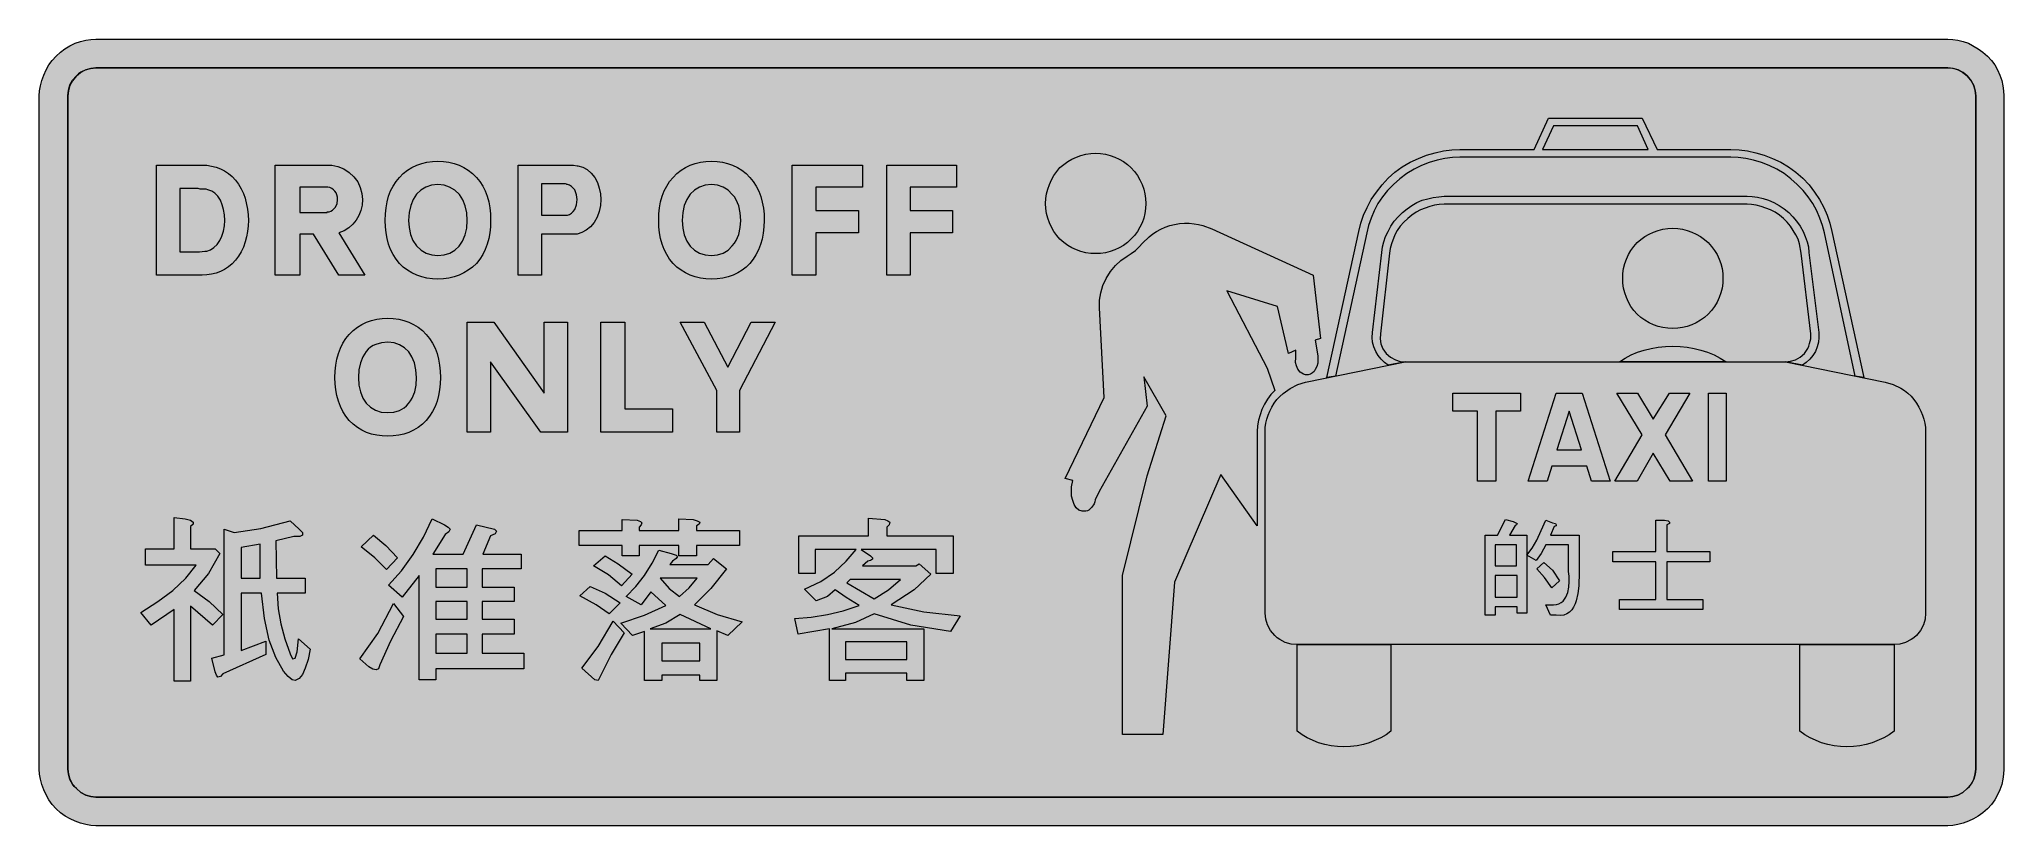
# Model space of a CAD drawing. Header units: metres. Extents: x 13 to 556, y 34 to 251.
import ezdxf

# ---------------------------------------------------------------- set-up
doc = ezdxf.new("R2010")
doc.units = ezdxf.units.M
for name, color, linetype, true_color in [('FILL_BLACK_000000', 7, 'Continuous', 0x000000), ('FILL_RED_FF0000', 7, 'Continuous', 0xff0000), ('FILL_WHITE_FFFFFF', 7, 'Continuous', 0xffffff)]:
    doc.layers.add(name, color=color, linetype=linetype, true_color=true_color)

msp = doc.modelspace()

# ---------------------------------------------------------------- hatches: boundary and pattern name
at = {"layer": 'FILL_BLACK_000000', "true_color": 0x000000}
h = msp.add_hatch(color=7, dxfattribs=at)
h.dxf.hatch_style = 1
h.paths.add_polyline_path([(543.59, 251.19), (545.06, 250.85), (546.54, 250.38), (549.22, 248.85), (550.51, 247.9), (551.76, 246.78), (552.88, 245.64), (553.81, 244.37), (554.57, 243.01), (555.18, 241.56), (555.73, 240.08), (556.06, 238.61), (556.22, 237.18), (556.26, 235.8), (556.26, 49.86), (556.22, 48.48), (556.06, 47.05), (555.73, 45.58), (555.18, 44.1), (554.57, 42.73), (553.81, 41.35), (552.88, 40.05), (551.76, 38.88), (550.51, 37.76), (549.22, 36.83), (547.89, 36.07), (546.54, 35.46), (545.06, 34.88), (543.59, 34.49), (542.16, 34.27), (540.78, 34.2), (29.04, 34.2), (27.66, 34.27), (26.23, 34.49), (24.76, 34.88), (23.28, 35.46), (21.91, 36.07), (20.53, 36.83), (19.23, 37.76), (18.06, 38.88), (16.94, 40.05), (16.01, 41.35), (15.25, 42.73), (14.64, 44.1), (14.06, 45.58), (13.67, 47.05), (13.45, 48.48), (13.38, 49.86), (13.38, 235.8), (13.45, 237.18), (13.67, 238.61), (14.06, 240.08), (14.64, 241.56), (15.25, 243.01), (16.01, 244.37), (16.94, 245.64), (18.06, 246.78), (19.2, 247.9), (20.47, 248.85), (21.83, 249.67), (23.28, 250.38), (24.76, 250.85), (26.23, 251.19), (27.66, 251.39), (29.04, 251.46), (540.78, 251.46), (542.16, 251.39), (543.59, 251.19)])
h.paths.add_polyline_path([(27.64, 243.43), (26.2, 243.07), (24.84, 242.4), (24.21, 241.94), (23.64, 241.38), (22.54, 240.03), (21.84, 238.68), (21.43, 237.24), (21.3, 235.8), (21.3, 49.86), (21.44, 48.46), (21.86, 47.02), (22.59, 45.66), (23.64, 44.46), (24.84, 43.41), (26.2, 42.68), (27.64, 42.26), (29.04, 42.12), (540.78, 42.12), (542.18, 42.26), (543.61, 42.68), (544.98, 43.41), (546.18, 44.46), (546.79, 45.03), (547.28, 45.65), (547.98, 46.98), (548.38, 48.49), (548.52, 49.86), (548.52, 235.8), (548.36, 237.38), (547.89, 238.86), (547.15, 240.2), (546.18, 241.38), (545.01, 242.32), (543.68, 243), (542.26, 243.4), (540.78, 243.54), (29.04, 243.54), (27.64, 243.43)], flags=16)
h = msp.add_hatch(color=7, dxfattribs=at)
h.dxf.hatch_style = 1
h.paths.add_polyline_path([(460.5, 221.04), (480.84, 221.04), (483.13, 220.94), (485.43, 220.63), (487.72, 220.13), (490.02, 219.42), (492.39, 218.54), (494.63, 217.48), (496.78, 216.23), (498.84, 214.74), (500.76, 213.05), (502.48, 211.23), (504, 209.27), (505.32, 207.18), (506.54, 205.02), (507.5, 202.84), (508.23, 200.62), (508.74, 198.36), (517.56, 158.04), (515.22, 158.4), (506.76, 198), (506.18, 200.02), (505.48, 202.05), (504.61, 204.07), (503.52, 206.1), (502.23, 207.95), (500.8, 209.72), (499.19, 211.39), (497.4, 212.94), (495.55, 214.35), (493.55, 215.59), (491.45, 216.64), (489.3, 217.44), (487.14, 218.04), (485, 218.5), (482.9, 218.78), (480.84, 218.88), (405.96, 218.88), (403.9, 218.78), (401.8, 218.5), (399.66, 218.04), (397.5, 217.44), (395.37, 216.64), (393.31, 215.59), (391.32, 214.35), (389.4, 212.94), (387.61, 211.39), (386, 209.72), (384.57, 207.95), (383.28, 206.1), (382.27, 204.07), (381.41, 202.05), (380.72, 200.02), (380.22, 198), (371.58, 158.4), (369.24, 158.04), (378.06, 198.36), (378.59, 200.62), (379.36, 202.84), (380.34, 205.02), (381.48, 207.18), (382.9, 209.27), (384.45, 211.23), (386.14, 213.05), (387.96, 214.74), (390.05, 216.23), (392.23, 217.48), (394.49, 218.54), (396.78, 219.42), (399.1, 220.13), (401.44, 220.63), (403.74, 220.94), (405.96, 221.04), (426.48, 221.04), (430.44, 229.68), (456.36, 229.68), (460.5, 221.04)])
h.paths.add_polyline_path([(455.1, 227.52), (431.88, 227.52), (428.82, 221.04), (457.98, 221.04), (455.1, 227.52)], flags=16)
h = msp.add_hatch(color=7, dxfattribs=at)
h.dxf.hatch_style = 1
h.paths.add_polyline_path([(126.57, 217.53), (128.01, 217.18), (129.39, 216.7), (130.7, 216.07), (131.94, 215.29), (133.1, 214.37), (134.16, 213.3), (135.11, 212.16), (135.92, 210.91), (136.6, 209.56), (137.15, 208.1), (137.58, 206.56), (137.88, 204.92), (138.06, 203.21), (138.12, 201.42), (138.06, 199.69), (137.88, 198.02), (137.58, 196.41), (137.15, 194.87), (136.6, 193.41), (135.92, 192.03), (135.11, 190.74), (134.16, 189.54), (133.1, 188.53), (131.94, 187.65), (130.7, 186.91), (129.39, 186.3), (128.01, 185.83), (126.57, 185.49), (125.07, 185.29), (123.54, 185.22), (122.01, 185.29), (120.51, 185.49), (119.07, 185.83), (117.69, 186.3), (116.38, 186.91), (115.14, 187.65), (113.98, 188.53), (112.92, 189.54), (111.97, 190.74), (111.16, 192.03), (110.48, 193.41), (109.93, 194.87), (109.5, 196.41), (109.2, 198.02), (109.02, 199.69), (108.96, 201.42), (109.02, 203.21), (109.2, 204.92), (109.5, 206.56), (109.93, 208.1), (110.48, 209.56), (111.16, 210.91), (111.97, 212.16), (112.92, 213.3), (113.98, 214.37), (115.14, 215.29), (116.38, 216.07), (117.69, 216.7), (119.07, 217.18), (120.51, 217.53), (122.01, 217.73), (123.54, 217.8), (125.07, 217.73), (126.57, 217.53)])
h.paths.add_polyline_path([(131.1, 205.42), (130.42, 207.14), (129.48, 208.62), (128.2, 209.8), (126.78, 210.64), (125.23, 211.15), (123.54, 211.32), (121.8, 211.15), (120.22, 210.63), (118.84, 209.8), (117.67, 208.66), (116.72, 207.24), (116.02, 205.55), (115.59, 203.6), (115.44, 201.42), (115.57, 199.44), (115.98, 197.57), (116.65, 195.88), (117.6, 194.4), (118.88, 193.22), (120.3, 192.37), (121.85, 191.87), (123.54, 191.7), (125.28, 191.87), (126.86, 192.38), (128.24, 193.21), (129.41, 194.33), (130.36, 195.73), (131.06, 197.4), (131.49, 199.3), (131.64, 201.42), (131.5, 203.51), (131.1, 205.42)], flags=16)
h = msp.add_hatch(color=7, dxfattribs=at)
h.dxf.hatch_style = 1
h.paths.add_polyline_path([(202.17, 217.53), (203.61, 217.18), (204.99, 216.7), (206.3, 216.07), (207.54, 215.29), (208.7, 214.37), (209.76, 213.3), (210.71, 212.15), (211.52, 210.89), (212.2, 209.51), (212.75, 208.03), (213.18, 206.48), (213.48, 204.85), (213.66, 203.16), (213.72, 201.42), (213.65, 199.63), (213.46, 197.92), (213.13, 196.28), (212.68, 194.74), (212.12, 193.28), (211.44, 191.93), (210.65, 190.68), (209.76, 189.54), (208.76, 188.53), (207.64, 187.65), (206.43, 186.91), (205.12, 186.3), (203.73, 185.83), (202.27, 185.49), (200.73, 185.29), (199.14, 185.22), (197.61, 185.29), (196.11, 185.49), (194.67, 185.83), (193.29, 186.3), (191.98, 186.91), (190.74, 187.65), (189.58, 188.53), (188.52, 189.54), (187.57, 190.74), (186.76, 192.03), (186.08, 193.41), (185.53, 194.87), (185.1, 196.41), (184.8, 198.02), (184.62, 199.69), (184.56, 201.42), (184.62, 203.21), (184.8, 204.92), (185.1, 206.56), (185.53, 208.1), (186.08, 209.56), (186.76, 210.91), (187.57, 212.16), (188.52, 213.3), (189.58, 214.37), (190.74, 215.29), (191.98, 216.07), (193.29, 216.7), (194.67, 217.18), (196.11, 217.53), (197.61, 217.73), (199.14, 217.8), (200.67, 217.73), (202.17, 217.53)])
h.paths.add_polyline_path([(206.68, 205.42), (205.95, 207.14), (205.47, 207.91), (204.9, 208.62), (203.72, 209.8), (202.36, 210.64), (200.82, 211.15), (199.14, 211.32), (197.4, 211.15), (195.82, 210.63), (194.44, 209.8), (193.27, 208.66), (192.32, 207.24), (191.62, 205.55), (191.19, 203.6), (191.04, 201.42), (191.19, 199.3), (191.62, 197.4), (192.32, 195.73), (193.27, 194.33), (194.44, 193.21), (195.82, 192.38), (197.4, 191.87), (199.14, 191.7), (200.82, 191.87), (202.36, 192.37), (203.72, 193.22), (204.9, 194.4), (205.47, 195.11), (205.95, 195.88), (206.68, 197.57), (207.1, 199.44), (207.24, 201.42), (207.1, 203.51), (206.68, 205.42)], flags=16)
h = msp.add_hatch(color=7, dxfattribs=at)
h.dxf.hatch_style = 1
h.paths.add_polyline_path([(319.13, 204.7), (318.93, 203.34), (318.6, 202.02), (318.14, 200.74), (317.56, 199.52), (316.85, 198.35), (316.01, 197.25), (315.06, 196.2), (314.07, 195.31), (312.98, 194.52), (311.83, 193.84), (310.61, 193.27), (309.33, 192.83), (308.02, 192.5), (306.69, 192.31), (305.34, 192.24), (303.94, 192.31), (302.58, 192.5), (301.26, 192.83), (299.99, 193.27), (298.76, 193.84), (297.59, 194.52), (296.49, 195.31), (295.44, 196.2), (294.55, 197.25), (293.76, 198.35), (293.08, 199.52), (292.52, 200.74), (292.07, 202.02), (291.74, 203.34), (291.55, 204.7), (291.48, 206.1), (291.55, 207.45), (291.74, 208.79), (292.07, 210.1), (292.52, 211.39), (293.08, 212.63), (293.76, 213.82), (294.55, 214.95), (295.44, 216), (296.49, 216.89), (297.59, 217.68), (298.76, 218.36), (299.99, 218.92), (301.26, 219.37), (302.58, 219.7), (303.94, 219.89), (305.34, 219.96), (306.69, 219.89), (308.02, 219.7), (309.33, 219.37), (310.61, 218.92), (311.83, 218.36), (312.98, 217.68), (314.07, 216.89), (315.06, 216), (316.01, 214.95), (316.85, 213.82), (317.56, 212.63), (318.14, 211.39), (318.6, 210.1), (318.93, 208.79), (319.13, 207.45), (319.2, 206.1), (319.13, 204.7)])
h = msp.add_hatch(color=7, dxfattribs=at)
h.dxf.hatch_style = 1
h.paths.add_polyline_path([(45.78, 216.72), (58.38, 216.72), (59.71, 216.65), (61, 216.45), (62.25, 216.12), (63.44, 215.66), (64.58, 215.08), (65.64, 214.37), (66.64, 213.53), (67.56, 212.58), (68.44, 211.44), (69.18, 210.19), (69.79, 208.88), (70.26, 207.54), (70.91, 204.55), (71.1, 203.01), (71.16, 201.42), (71.1, 199.91), (70.91, 198.38), (70.63, 196.89), (70.26, 195.48), (69.79, 194.06), (69.18, 192.76), (68.44, 191.56), (67.56, 190.44), (66.64, 189.44), (65.64, 188.58), (64.58, 187.86), (63.44, 187.29), (62.25, 186.85), (61, 186.54), (59.71, 186.36), (58.38, 186.3), (45.78, 186.3), (45.78, 216.72)])
h.paths.add_polyline_path([(57.66, 192.78), (59.1, 192.96), (59.64, 192.96), (60.68, 193.33), (61.64, 193.93), (62.5, 194.76), (63.24, 195.84), (63.84, 197.04), (64.3, 198.43), (64.58, 199.92), (64.68, 201.42), (64.58, 202.98), (64.32, 204.41), (63.92, 205.75), (63.42, 207), (62.71, 208.08), (61.91, 208.91), (61.02, 209.51), (60, 209.88), (59.46, 210.06), (57.84, 210.06), (57.3, 210.24), (52.26, 210.24), (52.26, 192.78), (57.3, 192.78), (57.53, 192.78), (57.66, 192.78)], flags=16)
h = msp.add_hatch(color=7, dxfattribs=at)
h.dxf.hatch_style = 1
h.paths.add_polyline_path([(78.54, 186.3), (78.54, 216.72), (94.2, 216.72), (95.92, 216.31), (97.53, 215.64), (99.01, 214.69), (100.32, 213.48), (101.37, 212.07), (102.1, 210.53), (102.52, 208.9), (102.66, 207.18), (102.6, 205.65), (102.28, 204.18), (101.73, 202.79), (100.97, 201.51), (100.02, 200.37), (98.89, 199.38), (97.6, 198.59), (96.18, 198), (103.38, 186.3), (96.18, 186.3), (89.16, 197.64), (85.38, 197.64), (85.38, 186.3), (78.54, 186.3)])
h.paths.add_polyline_path([(92.94, 203.76), (93.48, 203.76), (93.99, 203.94), (94.45, 204.22), (95.19, 205), (95.66, 206.01), (95.82, 207.18), (95.77, 207.84), (95.63, 208.45), (95.39, 209.01), (95.08, 209.5), (94.69, 209.91), (94.23, 210.24), (93.7, 210.48), (93.12, 210.6), (85.38, 210.6), (85.38, 203.58), (92.94, 203.58), (92.94, 203.76)], flags=16)
h = msp.add_hatch(color=7, dxfattribs=at)
h.dxf.hatch_style = 1
h.paths.add_polyline_path([(164.78, 215.46), (165.91, 214.51), (166.92, 213.3), (167.63, 211.89), (168.13, 210.37), (168.44, 208.79), (168.54, 207.18), (168.44, 205.54), (168.11, 203.89), (167.55, 202.32), (166.74, 200.88), (165.7, 199.66), (164.53, 198.72), (163.3, 198.04), (162.06, 197.64), (161.7, 197.64), (160.8, 197.64), (152.16, 197.64), (152.16, 186.3), (145.68, 186.3), (145.68, 216.72), (160.98, 216.72), (162.06, 216.54), (162.13, 216.54), (162.24, 216.54), (163.55, 216.13), (164.78, 215.46)])
h.paths.add_polyline_path([(158.64, 202.86), (159.18, 202.86), (159.25, 202.86), (159.36, 202.86), (159.9, 203.06), (160.42, 203.4), (160.9, 203.87), (161.34, 204.48), (161.83, 205.76), (162.06, 207.18), (161.83, 208.46), (161.34, 209.88), (160.42, 210.8), (159.9, 211.12), (159.36, 211.32), (159.18, 211.32), (159.07, 211.48), (158.82, 211.5), (152.16, 211.5), (152.16, 202.86), (158.64, 202.86)], flags=16)
h = msp.add_hatch(color=7, dxfattribs=at)
h.dxf.hatch_style = 1
h.paths.add_polyline_path([(227.94, 186.3), (221.46, 186.3), (221.46, 216.72), (240.9, 216.72), (240.9, 210.6), (227.94, 210.6), (227.94, 204.12), (239.82, 204.12), (239.82, 198), (227.94, 198), (227.94, 186.3)])
h = msp.add_hatch(color=7, dxfattribs=at)
h.dxf.hatch_style = 1
h.paths.add_polyline_path([(254.04, 186.3), (247.56, 186.3), (247.56, 216.72), (266.82, 216.72), (266.82, 210.6), (254.04, 210.6), (254.04, 204.12), (265.74, 204.12), (265.74, 198), (254.04, 198), (254.04, 186.3)])
h = msp.add_hatch(color=7, dxfattribs=at)
h.dxf.hatch_style = 1
h.paths.add_polyline_path([(401.64, 205.92), (400.29, 205.85), (398.96, 205.65), (397.67, 205.31), (396.42, 204.84), (395.1, 204.34), (393.86, 203.67), (392.67, 202.87), (391.56, 201.96), (390.44, 200.95), (389.49, 199.84), (388.67, 198.67), (387.96, 197.46), (387.04, 194.94), (386.72, 193.66), (386.52, 192.42), (384, 170.1), (383.9, 168.72), (384.14, 167.33), (384.71, 165.97), (385.62, 164.7), (386.81, 163.66), (388.14, 162.9), (389.49, 162.49), (390.84, 162.36), (386.16, 161.46), (385.12, 162.2), (384.18, 163.08), (383.38, 164.09), (382.74, 165.24), (382.17, 166.49), (381.82, 167.78), (381.7, 169.11), (381.84, 170.46), (384.36, 192.6), (384.57, 194.08), (384.92, 195.55), (385.45, 196.98), (386.16, 198.36), (386.91, 199.81), (387.8, 201.17), (388.87, 202.44), (390.12, 203.58), (391.37, 204.62), (392.69, 205.56), (394.07, 206.36), (395.52, 207), (397.12, 207.43), (398.58, 207.72), (400.11, 207.97), (401.64, 208.08), (485.34, 208.08), (486.75, 208.01), (488.24, 207.81), (489.77, 207.47), (491.28, 207), (492.76, 206.36), (494.21, 205.56), (495.58, 204.62), (496.86, 203.58), (498.01, 202.44), (499.04, 201.17), (499.97, 199.81), (500.82, 198.36), (501.43, 196.99), (501.9, 195.48), (502.31, 194.11), (502.44, 192.6), (505.14, 170.46), (505.18, 169.11), (505.03, 167.78), (504.71, 166.49), (504.24, 165.24), (503.5, 164.09), (502.64, 163.08), (501.68, 162.2), (500.64, 161.46), (495.96, 162.36), (497.33, 162.5), (498.71, 162.92), (500.01, 163.65), (501.18, 164.7), (502.1, 166.05), (502.42, 166.72), (502.62, 167.4), (502.94, 168.75), (502.98, 170.1), (500.28, 192.42), (499.83, 194.94), (499.42, 196.22), (498.84, 197.46), (497.33, 199.84), (496.44, 200.95), (495.42, 201.96), (494.28, 202.87), (493.06, 203.67), (491.8, 204.34), (490.56, 204.84), (489.21, 205.31), (487.88, 205.65), (486.59, 205.85), (485.34, 205.92), (401.64, 205.92)])
h = msp.add_hatch(color=7, dxfattribs=at)
h.dxf.hatch_style = 1
h.paths.add_polyline_path([(306.24, 126.54), (305.16, 124.2), (305.1, 123.66), (304.91, 123.14), (304.26, 122.22), (303.45, 121.41), (303.05, 121.21), (302.64, 121.14), (301.6, 121.07), (300.68, 121.36), (299.93, 122), (299.4, 122.94), (298.97, 124.04), (298.68, 125.28), (298.68, 127.8), (299.04, 129.6), (296.88, 130.14), (307.68, 152.46), (306.42, 177.3), (306.42, 179.35), (306.71, 181.42), (307.31, 183.45), (308.22, 185.4), (309.4, 187.29), (310.76, 188.93), (312.3, 190.34), (313.98, 191.52), (315.16, 192.26), (316.28, 193.12), (317.32, 194.08), (318.3, 195.12), (320.08, 196.9), (321.09, 197.69), (322.17, 198.4), (323.32, 199.04), (324.53, 199.57), (325.8, 200.01), (327.12, 200.34), (328.47, 200.57), (329.82, 200.7), (331.17, 200.69), (332.52, 200.52), (333.74, 200.32), (334.95, 200), (337.38, 199.08), (365.46, 186.3), (367.44, 168.84), (366, 168.3), (366.72, 163.98), (366.72, 162), (366.43, 161.03), (366, 160.2), (365.67, 159.7), (365.21, 159.28), (364.66, 158.96), (364.02, 158.76), (363.35, 158.75), (362.74, 158.92), (361.86, 159.48), (361.19, 160.31), (360.78, 161.28), (360.56, 162.18), (360.53, 162.65), (360.6, 163.08), (360.6, 165.6), (358.62, 164.7), (355.56, 177.66), (341.52, 181.98), (352.68, 160.56), (354.84, 154.44), (353.72, 153.3), (352.77, 152.03), (351.95, 150.67), (351.24, 149.22), (350.74, 147.73), (350.34, 146.23), (350.08, 144.69), (349.98, 143.1), (349.98, 117), (339.9, 131.22), (327.12, 101.52), (323.88, 59.4), (312.72, 59.4), (312.72, 103.32), (319.56, 130.86), (324.78, 147.42), (318.66, 158.22), (319.56, 150.12), (306.24, 126.54)])
h = msp.add_hatch(color=7, dxfattribs=at)
h.dxf.hatch_style = 1
h.paths.add_polyline_path([(478.61, 184.05), (478.41, 182.71), (478.08, 181.4), (477.62, 180.11), (477.04, 178.87), (476.33, 177.68), (475.49, 176.55), (474.54, 175.5), (473.55, 174.61), (472.46, 173.82), (471.31, 173.14), (470.08, 172.57), (468.81, 172.13), (467.5, 171.8), (466.17, 171.61), (464.82, 171.54), (463.42, 171.61), (462.06, 171.8), (460.74, 172.13), (459.46, 172.57), (458.24, 173.14), (457.07, 173.82), (455.97, 174.61), (454.92, 175.5), (454.03, 176.55), (453.24, 177.68), (452.56, 178.87), (451.99, 180.11), (451.55, 181.4), (451.22, 182.71), (451.03, 184.05), (450.96, 185.4), (451.03, 186.8), (451.22, 188.16), (451.55, 189.48), (451.99, 190.75), (452.56, 191.98), (453.24, 193.15), (454.03, 194.25), (454.92, 195.3), (455.97, 196.19), (457.07, 196.98), (458.24, 197.66), (459.46, 198.22), (460.74, 198.67), (462.06, 199), (463.42, 199.19), (464.82, 199.26), (466.17, 199.19), (467.5, 199), (468.81, 198.67), (470.08, 198.22), (471.31, 197.66), (472.46, 196.98), (473.55, 196.19), (474.54, 195.3), (475.49, 194.25), (476.33, 193.15), (477.04, 191.98), (477.62, 190.75), (478.08, 189.48), (478.41, 188.16), (478.61, 186.8), (478.68, 185.4), (478.61, 184.05)])
h = msp.add_hatch(color=7, dxfattribs=at)
h.dxf.hatch_style = 1
h.paths.add_polyline_path([(112.71, 174.15), (114.15, 173.8), (115.53, 173.32), (116.84, 172.69), (118.08, 171.91), (119.24, 170.99), (120.3, 169.92), (121.25, 168.77), (122.06, 167.51), (122.74, 166.13), (123.29, 164.65), (123.72, 163.1), (124.02, 161.47), (124.2, 159.78), (124.26, 158.04), (124.2, 156.31), (124.02, 154.64), (123.72, 153.03), (123.29, 151.49), (122.74, 150.03), (122.06, 148.65), (121.25, 147.36), (120.3, 146.16), (119.24, 145.1), (118.08, 144.19), (116.84, 143.45), (115.53, 142.85), (114.15, 142.4), (112.71, 142.08), (111.21, 141.9), (109.68, 141.84), (108.15, 141.9), (106.65, 142.08), (105.21, 142.4), (103.83, 142.85), (102.52, 143.45), (101.28, 144.19), (100.12, 145.1), (99.06, 146.16), (98.11, 147.36), (97.3, 148.65), (96.62, 150.03), (96.07, 151.49), (95.64, 153.03), (95.34, 154.64), (95.16, 156.31), (95.1, 158.04), (95.16, 159.78), (95.34, 161.47), (95.64, 163.1), (96.07, 164.65), (96.62, 166.13), (97.3, 167.51), (98.11, 168.77), (99.06, 169.92), (100.12, 170.99), (101.28, 171.91), (102.52, 172.69), (103.83, 173.32), (105.21, 173.8), (106.65, 174.15), (108.15, 174.35), (109.68, 174.42), (111.21, 174.35), (112.71, 174.15)])
h.paths.add_polyline_path([(117.05, 162.06), (116.38, 163.73), (115.46, 165.13), (114.32, 166.25), (112.97, 167.08), (111.42, 167.59), (109.68, 167.76), (107.97, 167.62), (106.37, 167.17), (105.64, 166.83), (104.95, 166.39), (104.31, 165.87), (103.74, 165.24), (102.8, 163.76), (102.12, 162.04), (101.72, 160.13), (101.58, 158.04), (101.72, 155.92), (102.14, 154.02), (102.81, 152.35), (103.74, 150.95), (104.9, 149.83), (106.29, 149), (107.88, 148.49), (109.68, 148.32), (111.36, 148.46), (112.9, 148.9), (114.26, 149.69), (114.88, 150.21), (115.44, 150.84), (116, 151.55), (116.46, 152.32), (117.13, 154.03), (117.49, 155.95), (117.6, 158.04), (117.46, 160.16), (117.05, 162.06)], flags=16)
h = msp.add_hatch(color=7, dxfattribs=at)
h.dxf.hatch_style = 1
h.paths.add_polyline_path([(152.88, 173.34), (159.36, 173.34), (159.36, 142.92), (151.98, 142.92), (138.12, 162.36), (138.12, 142.92), (131.64, 142.92), (131.64, 173.34), (139.02, 173.34), (152.88, 153.72), (152.88, 173.34)])
h = msp.add_hatch(color=7, dxfattribs=at)
h.dxf.hatch_style = 1
h.paths.add_polyline_path([(175.2, 149.4), (188.34, 149.4), (188.34, 142.92), (168.54, 142.92), (168.54, 173.34), (175.2, 173.34), (175.2, 149.4)])
h = msp.add_hatch(color=7, dxfattribs=at)
h.dxf.hatch_style = 1
h.paths.add_polyline_path([(197.16, 173.34), (203.64, 160.92), (210.12, 173.34), (216.78, 173.34), (206.88, 154.44), (206.88, 142.92), (200.58, 142.92), (200.58, 154.44), (190.5, 173.34), (197.16, 173.34)])
h = msp.add_hatch(color=7, dxfattribs=at)
h.dxf.hatch_style = 1
h.paths.add_polyline_path([(450.06, 162.36), (451.61, 163.37), (453.28, 164.25), (455.05, 164.99), (456.9, 165.6), (458.82, 166.07), (460.79, 166.41), (462.8, 166.61), (464.82, 166.68), (466.81, 166.61), (468.76, 166.41), (470.67, 166.07), (472.56, 165.6), (474.42, 164.99), (476.21, 164.25), (477.93, 163.37), (479.58, 162.36), (450.06, 162.36)])
h = msp.add_hatch(color=7, dxfattribs=at)
h.dxf.hatch_style = 1
h.paths.add_polyline_path([(42.72, 110.7), (50.64, 110.7), (50.64, 119.34), (53.7, 118.98), (55.14, 118.62), (55.86, 118.08), (55.86, 117.54), (55.14, 116.82), (55.14, 110.7), (61.98, 110.7), (63.24, 109.44), (60.18, 103.86), (56.22, 99.18), (60.36, 96.12), (64.14, 92.52), (61.26, 89.64), (55.14, 94.86), (55.14, 74.16), (50.64, 74.16), (50.64, 93.96), (44.34, 89.64), (41.46, 93.06), (46.14, 96.12), (50.28, 99.18), (53.88, 102.6), (56.76, 106.2), (42.72, 106.2), (42.72, 110.7)])
h = msp.add_hatch(color=7, dxfattribs=at)
h.dxf.hatch_style = 1
h.paths.add_polyline_path([(74.58, 116.28), (82.68, 118.44), (85.2, 116.1), (86.1, 115.2), (86.1, 114.48), (85.38, 114.12), (83.76, 114.12), (78.72, 112.86), (78.9, 102.6), (86.82, 102.6), (86.82, 98.46), (79.08, 98.46), (79.44, 94.14), (80.16, 90), (81.24, 85.86), (82.68, 81.72), (83.4, 80.28), (84.12, 80.46), (84.66, 82.26), (85.02, 85.86), (88.26, 82.98), (87.72, 80.1), (86.82, 77.76), (86.1, 75.96), (85.2, 74.88), (84.12, 74.34), (83.22, 74.52), (82.14, 75.42), (80.88, 76.86), (78.72, 80.64), (76.92, 85.5), (75.66, 91.44), (74.76, 98.46), (69.18, 98.46), (69.18, 82.62), (76.02, 85.14), (76.02, 81.54), (64.14, 76.14), (63.42, 75.42), (62.7, 75.24), (62.34, 75.78), (61.98, 76.68), (61.08, 80.46), (64.5, 81.36), (64.5, 116.1), (67.2, 115.2), (74.58, 116.28)])
h.paths.add_polyline_path([(74.4, 111.96), (69.18, 111.06), (69.18, 102.6), (74.4, 102.6), (74.4, 111.96)], flags=16)
h = msp.add_hatch(color=7, dxfattribs=at)
h.dxf.hatch_style = 1
h.paths.add_polyline_path([(106.08, 108.18), (102.3, 111.24), (105.72, 114.48), (109.14, 111.6), (112.38, 108.18), (109.32, 104.94), (106.08, 108.18)])
h = msp.add_hatch(color=7, dxfattribs=at)
h.dxf.hatch_style = 1
h.paths.add_polyline_path([(121.92, 118.98), (125.34, 117.36), (126.42, 116.64), (126.96, 116.1), (126.6, 115.38), (125.52, 114.66), (122.1, 109.26), (130.56, 109.26), (134.16, 117.36), (139.2, 116.1), (139.74, 115.56), (139.38, 114.84), (138.12, 114.3), (135.96, 109.26), (146.58, 109.26), (146.58, 105.12), (135.78, 105.12), (135.78, 100.08), (144.6, 100.08), (144.6, 96.12), (135.78, 96.12), (135.78, 91.26), (144.6, 91.26), (144.6, 87.12), (135.78, 87.12), (135.78, 81.9), (147.3, 81.9), (147.3, 77.58), (123, 77.58), (123, 74.52), (118.32, 74.52), (118.32, 103.32), (113.64, 97.38), (109.86, 100.62), (113.46, 104.58), (116.7, 109.08), (119.58, 113.94), (121.92, 118.98)])
h.paths.add_polyline_path([(123, 91.26), (131.64, 91.26), (131.64, 96.12), (123, 96.12), (123, 91.26)], flags=16)
h.paths.add_polyline_path([(123, 105.12), (123, 100.08), (131.64, 100.08), (131.64, 105.12), (123, 105.12)], flags=16)
h.paths.add_polyline_path([(131.64, 87.12), (123, 87.12), (123, 81.9), (131.64, 81.9), (131.64, 87.12)], flags=16)
h = msp.add_hatch(color=7, dxfattribs=at)
h.dxf.hatch_style = 1
h.paths.add_polyline_path([(174.48, 115.74), (174.48, 118.8), (178.62, 118.62), (179.52, 118.26), (179.88, 117.9), (179.7, 117.36), (179.16, 116.64), (179.16, 115.74), (190.14, 115.74), (190.14, 118.98), (194.1, 118.8), (195.18, 118.44), (195.9, 118.08), (195.72, 117.54), (195, 117), (195, 115.74), (206.88, 115.74), (206.88, 111.6), (195, 111.6), (195, 108.72), (190.14, 108.72), (190.14, 111.6), (179.16, 111.6), (179.16, 108.72), (174.48, 108.72), (174.48, 111.6), (162.6, 111.6), (162.6, 115.74), (174.48, 115.74)])
h = msp.add_hatch(color=7, dxfattribs=at)
h.dxf.hatch_style = 1
h.paths.add_polyline_path([(242.52, 114.3), (242.52, 119.16), (247.02, 118.8), (247.92, 118.44), (248.46, 118.08), (248.28, 117.36), (247.56, 116.64), (247.56, 114.3), (265.92, 114.3), (265.92, 103.86), (261.24, 103.86), (261.24, 110.52), (240.54, 110.52), (243.06, 108.72), (243.6, 108.18), (243.6, 107.82), (243.06, 107.46), (242.34, 107.28), (240.9, 106.02), (255.66, 106.02), (256.56, 106.56), (259.8, 103.68), (255.12, 99.36), (248.82, 95.22), (257.82, 93.24), (267.9, 92.16), (265.2, 87.84), (254.22, 89.64), (244.14, 92.7), (238.92, 90.36), (232.44, 88.56), (257.82, 88.56), (257.82, 74.34), (253.14, 74.34), (253.14, 76.32), (236.22, 76.32), (236.22, 74.34), (231.72, 74.34), (231.72, 88.56), (223.08, 87.12), (222.18, 91.44), (226.68, 91.8), (231.18, 92.52), (235.5, 93.6), (240, 95.04), (236.4, 97.2), (233.34, 99.36), (231.18, 97.56), (228.12, 96.3), (224.88, 99.54), (229.38, 101.7), (233.16, 104.22), (236.4, 107.28), (239.1, 110.52), (227.76, 110.52), (227.76, 103.86), (223.26, 103.86), (223.26, 114.3), (242.52, 114.3)])
h.paths.add_polyline_path([(251.34, 102.24), (237.48, 102.24), (236.58, 101.34), (244.14, 96.84), (248.1, 99.36), (251.34, 102.24)], flags=16)
h.paths.add_polyline_path([(253.14, 84.96), (236.22, 84.96), (236.22, 80.1), (253.14, 80.1), (253.14, 84.96)], flags=16)
h = msp.add_hatch(color=7, dxfattribs=at)
h.dxf.hatch_style = 1
h.paths.add_polyline_path([(173.4, 106.56), (177.18, 103.68), (174.3, 100.44), (170.7, 103.5), (166.56, 106.02), (169.8, 108.72), (173.4, 106.56)])
h = msp.add_hatch(color=7, dxfattribs=at)
h.dxf.hatch_style = 1
h.paths.add_polyline_path([(184.56, 110.34), (187.98, 109.44), (189.42, 108.9), (189.78, 108.54), (189.42, 108), (188.34, 107.28), (187.62, 106.38), (198.24, 106.38), (199.68, 108), (203.28, 105.12), (198.96, 99.72), (194.46, 95.22), (200.76, 92.52), (207.6, 90.54), (203.64, 86.76), (200.58, 88.02), (200.58, 74.34), (195.9, 74.34), (195.9, 75.78), (185.46, 75.78), (185.46, 74.34), (180.6, 74.34), (180.6, 87.84), (177.36, 86.76), (174.12, 90.18), (180.6, 92.34), (186.54, 95.04), (182.4, 98.82), (179.7, 95.22), (175.56, 97.56), (178.26, 100.26), (180.6, 103.32), (182.76, 106.74), (184.56, 110.34)])
h.paths.add_polyline_path([(195.18, 102.6), (184.92, 102.6), (187.44, 99.72), (190.32, 97.56), (193.02, 99.9), (195.18, 102.6)], flags=16)
h.paths.add_polyline_path([(182.22, 88.56), (198.96, 88.56), (190.5, 92.52), (186.54, 90.18), (182.22, 88.56)], flags=16)
h.paths.add_polyline_path([(195.9, 84.6), (185.46, 84.6), (185.46, 79.74), (195.9, 79.74), (195.9, 84.6)], flags=16)
h = msp.add_hatch(color=7, dxfattribs=at)
h.dxf.hatch_style = 1
h.paths.add_polyline_path([(169.8, 98.46), (173.94, 95.76), (170.88, 92.7), (167.28, 95.22), (162.78, 97.74), (165.66, 100.26), (169.8, 98.46)])
h = msp.add_hatch(color=7, dxfattribs=at)
h.dxf.hatch_style = 1
h.paths.add_polyline_path([(106.98, 87.3), (111.3, 95.58), (114, 91.98), (110.4, 85.14), (107.52, 78.66), (107.16, 77.58), (106.44, 77.22), (105.54, 77.4), (104.46, 78.12), (101.94, 80.28), (106.98, 87.3)])
h = msp.add_hatch(color=7, dxfattribs=at)
h.dxf.hatch_style = 1
h.paths.add_polyline_path([(167.82, 83.7), (171.96, 90.72), (175.02, 87.48), (171.42, 81.54), (167.82, 74.34), (166.92, 74.52), (163.32, 77.76), (167.82, 83.7)])
h = msp.add_hatch(color=7, dxfattribs=at)
h.dxf.hatch_style = 1
h.paths.add_polyline_path([(385.57, 59.31), (384.11, 58.48), (380.94, 57.06), (379.29, 56.59), (377.57, 56.25), (375.78, 56.05), (373.92, 55.98), (372.17, 56.05), (370.41, 56.25), (368.66, 56.59), (366.9, 57.06), (363.8, 58.48), (362.34, 59.31), (360.96, 60.3), (360.96, 84.24), (386.88, 84.24), (386.88, 60.3), (385.57, 59.31)])
h = msp.add_hatch(color=7, dxfattribs=at)
h.dxf.hatch_style = 1
h.paths.add_polyline_path([(526.02, 60.3), (524.63, 59.31), (523.16, 58.48), (519.9, 57.06), (518.25, 56.59), (516.52, 56.25), (514.74, 56.05), (512.88, 55.98), (511.12, 56.05), (509.37, 56.25), (507.61, 56.59), (505.86, 57.06), (502.75, 58.48), (501.3, 59.31), (499.92, 60.3), (499.92, 84.24), (526.02, 84.24), (526.02, 60.3)])
at = {"layer": 'FILL_RED_FF0000', "true_color": 0xff0000}
h = msp.add_hatch(color=7, dxfattribs=at)
h.dxf.hatch_style = 1
h.paths.add_polyline_path([(360.96, 84.24), (359.32, 84.38), (357.7, 84.82), (356.18, 85.61), (355.48, 86.13), (354.84, 86.76), (353.66, 88.17), (352.81, 89.68), (352.31, 91.27), (352.14, 92.88), (352.14, 143.1), (352.19, 144.25), (352.34, 145.39), (352.6, 146.52), (352.95, 147.64), (353.41, 148.75), (353.96, 149.83), (354.62, 150.89), (355.38, 151.92), (356.22, 152.82), (357.12, 153.64), (359.07, 155.02), (361.15, 156.07), (363.3, 156.78), (390.84, 162.36), (495.96, 162.36), (523.5, 156.78), (525.75, 156.1), (527.86, 155.09), (528.85, 154.45), (529.78, 153.72), (530.64, 152.87), (531.42, 151.92), (532.18, 150.89), (532.84, 149.83), (533.39, 148.75), (533.85, 147.64), (534.2, 146.52), (534.46, 145.39), (534.61, 144.25), (534.66, 143.1), (534.66, 92.88), (534.52, 91.27), (534.07, 89.68), (533.29, 88.17), (532.14, 86.76), (531.44, 86.13), (530.7, 85.61), (529.15, 84.82), (527.56, 84.38), (526.02, 84.24), (360.96, 84.24)])
at = {"layer": 'FILL_WHITE_FFFFFF', "true_color": 0xffffff}
h = msp.add_hatch(color=7, dxfattribs=at)
h.dxf.hatch_style = 1
h.paths.add_polyline_path([(540.78, 243.54), (542.15, 243.47), (542.88, 243.31), (543.66, 243), (544.99, 242.32), (546.18, 241.38), (547.28, 240.03), (547.98, 238.68), (548.39, 237.24), (548.52, 235.8), (548.52, 49.86), (548.38, 48.46), (547.96, 47.02), (547.23, 45.66), (546.18, 44.46), (544.98, 43.41), (543.62, 42.68), (542.18, 42.26), (540.78, 42.12), (29.04, 42.12), (27.64, 42.26), (26.2, 42.68), (24.84, 43.41), (23.64, 44.46), (23.03, 45.03), (22.54, 45.65), (21.84, 46.98), (21.43, 48.49), (21.3, 49.86), (21.3, 235.8), (21.44, 237.38), (21.86, 238.86), (22.59, 240.2), (23.64, 241.38), (24.81, 242.32), (26.14, 243), (27.56, 243.4), (29.04, 243.54), (540.78, 243.54)])
h = msp.add_hatch(color=7, dxfattribs=at)
h.dxf.hatch_style = 1
h.paths.add_polyline_path([(415.86, 129.42), (410.82, 129.42), (410.82, 148.68), (403.98, 148.68), (403.98, 153.72), (422.7, 153.72), (422.7, 148.68), (415.86, 148.68), (415.86, 129.42)])
h = msp.add_hatch(color=7, dxfattribs=at)
h.dxf.hatch_style = 1
h.paths.add_polyline_path([(441.06, 133.56), (431.34, 133.56), (430.08, 129.42), (424.86, 129.42), (432.6, 153.72), (439.8, 153.72), (447.54, 129.42), (442.32, 129.42), (441.06, 133.56)])
h.paths.add_polyline_path([(432.78, 138.06), (439.62, 138.06), (436.2, 148.68), (432.78, 138.06)], flags=16)
h = msp.add_hatch(color=7, dxfattribs=at)
h.dxf.hatch_style = 1
h.paths.add_polyline_path([(455.1, 153.72), (459.42, 146.52), (463.92, 153.72), (469.5, 153.72), (462.66, 142.2), (470.22, 129.42), (464.1, 129.42), (459.42, 137.16), (454.92, 129.42), (448.8, 129.42), (456.36, 142.2), (449.34, 153.72), (455.1, 153.72)])
h = msp.add_hatch(color=7, dxfattribs=at)
h.dxf.hatch_style = 1
h.paths.add_polyline_path([(479.58, 153.72), (479.58, 129.42), (474.72, 129.42), (474.72, 153.72), (479.58, 153.72)])
h = msp.add_hatch(color=7, dxfattribs=at)
h.dxf.hatch_style = 1
h.paths.add_polyline_path([(421.8, 117.72), (421.62, 117.36), (421.26, 117.18), (419.64, 114.48), (424.5, 114.48), (424.5, 92.88), (421.8, 92.88), (421.8, 94.68), (415.68, 94.68), (415.68, 92.34), (412.98, 92.34), (412.98, 114.48), (416.4, 114.48), (418.56, 118.8), (420.72, 118.26), (421.44, 117.9), (421.8, 117.72)])
h.paths.add_polyline_path([(415.68, 111.78), (415.68, 106.02), (421.62, 106.02), (421.62, 111.78), (415.68, 111.78)], flags=16)
h.paths.add_polyline_path([(421.8, 103.32), (415.68, 103.32), (415.68, 97.38), (421.8, 97.38), (421.8, 103.32)], flags=16)
h = msp.add_hatch(color=7, dxfattribs=at)
h.dxf.hatch_style = 1
h.paths.add_polyline_path([(432.42, 117.72), (432.6, 117.36), (432.6, 117), (432.06, 116.82), (430.98, 114.48), (438.9, 114.48), (438.9, 104.22), (438.8, 100.48), (438.58, 98.39), (438.14, 96.37), (437.82, 95.45), (437.41, 94.6), (436.9, 93.85), (436.29, 93.22), (435.57, 92.74), (434.72, 92.41), (433.73, 92.27), (432.6, 92.34), (430.98, 92.34), (429.72, 95.22), (431.88, 95.22), (432.67, 95.3), (433.36, 95.51), (433.96, 95.82), (434.48, 96.24), (434.92, 96.74), (435.29, 97.32), (435.81, 98.65), (436.11, 100.12), (436.21, 101.64), (436.17, 103.1), (436.02, 104.4), (436.02, 111.78), (429.72, 111.78), (428.46, 109.44), (427.02, 107.46), (424.5, 108.9), (425.94, 110.88), (427.2, 113.04), (428.46, 115.74), (429.72, 118.62), (431.52, 117.9), (432.42, 117.72)])
h = msp.add_hatch(color=7, dxfattribs=at)
h.dxf.hatch_style = 1
h.paths.add_polyline_path([(463.56, 118.44), (463.92, 118.08), (463.92, 117.72), (463.2, 117.36), (463.2, 109.98), (475.08, 109.98), (475.08, 107.1), (463.2, 107.1), (463.2, 96.66), (473.1, 96.66), (473.1, 93.96), (450.06, 93.96), (450.06, 96.66), (460.14, 96.66), (460.14, 107.1), (448.26, 107.1), (448.26, 109.98), (460.14, 109.98), (460.14, 118.62), (462.48, 118.62), (463.56, 118.44)])
h = msp.add_hatch(color=7, dxfattribs=at)
h.dxf.hatch_style = 1
h.paths.add_polyline_path([(431.52, 104.76), (433.5, 101.88), (431.34, 99.9), (429.36, 102.78), (427.2, 105.12), (429.18, 106.92), (431.52, 104.76)])

# ---------------------------------------------------------------- linework, layer by layer
at = {"layer": 'FILL_BLACK_000000', "lineweight": 0, "true_color": 0x000000}
for points in [[(543.59, 251.19), (545.06, 250.85), (546.54, 250.38), (549.22, 248.85), (550.51, 247.9), (551.76, 246.78), (552.88, 245.64), (553.81, 244.37), (554.57, 243.01), (555.18, 241.56), (555.73, 240.08), (556.06, 238.61), (556.22, 237.18), (556.26, 235.8), (556.26, 49.86), (556.22, 48.48), (556.06, 47.05), (555.73, 45.58), (555.18, 44.1), (554.57, 42.73), (553.81, 41.35), (552.88, 40.05), (551.76, 38.88), (550.51, 37.76), (549.22, 36.83), (547.89, 36.07), (546.54, 35.46), (545.06, 34.88), (543.59, 34.49), (542.16, 34.27), (540.78, 34.2), (29.04, 34.2), (27.66, 34.27), (26.23, 34.49), (24.76, 34.88), (23.28, 35.46), (21.91, 36.07), (20.53, 36.83), (19.23, 37.76), (18.06, 38.88), (16.94, 40.05), (16.01, 41.35), (15.25, 42.73), (14.64, 44.1), (14.06, 45.58), (13.67, 47.05), (13.45, 48.48), (13.38, 49.86), (13.38, 235.8), (13.45, 237.18), (13.67, 238.61), (14.06, 240.08), (14.64, 241.56), (15.25, 243.01), (16.01, 244.37), (16.94, 245.64), (18.06, 246.78), (19.2, 247.9), (20.47, 248.85), (21.83, 249.67), (23.28, 250.38), (24.76, 250.85), (26.23, 251.19), (27.66, 251.39), (29.04, 251.46), (540.78, 251.46), (542.16, 251.39)], [(27.64, 243.43), (26.2, 243.07), (24.84, 242.4), (24.21, 241.94), (23.64, 241.38), (22.54, 240.03), (21.84, 238.68), (21.43, 237.24), (21.3, 235.8), (21.3, 49.86), (21.44, 48.46), (21.86, 47.02), (22.59, 45.66), (23.64, 44.46), (24.84, 43.41), (26.2, 42.68), (27.64, 42.26), (29.04, 42.12), (540.78, 42.12), (542.18, 42.26), (543.61, 42.68), (544.98, 43.41), (546.18, 44.46), (546.79, 45.03), (547.28, 45.65), (547.98, 46.98), (548.38, 48.49), (548.52, 49.86), (548.52, 235.8), (548.36, 237.38), (547.89, 238.86), (547.15, 240.2), (546.18, 241.38), (545.01, 242.32), (543.68, 243), (542.26, 243.4), (540.78, 243.54), (29.04, 243.54)], [(460.5, 221.04), (480.84, 221.04), (483.13, 220.94), (485.43, 220.63), (487.72, 220.13), (490.02, 219.42), (492.39, 218.54), (494.63, 217.48), (496.78, 216.23), (498.84, 214.74), (500.76, 213.05), (502.48, 211.23), (504, 209.27), (505.32, 207.18), (506.54, 205.02), (507.5, 202.84), (508.23, 200.62), (508.74, 198.36), (517.56, 158.04), (515.22, 158.4), (506.76, 198), (506.18, 200.02), (505.48, 202.05), (504.61, 204.07), (503.52, 206.1), (502.23, 207.95), (500.8, 209.72), (499.19, 211.39), (497.4, 212.94), (495.55, 214.35), (493.55, 215.59), (491.45, 216.64), (489.3, 217.44), (487.14, 218.04), (485, 218.5), (482.9, 218.78), (480.84, 218.88), (405.96, 218.88), (403.9, 218.78), (401.8, 218.5), (399.66, 218.04), (397.5, 217.44), (395.37, 216.64), (393.31, 215.59), (391.32, 214.35), (389.4, 212.94), (387.61, 211.39), (386, 209.72), (384.57, 207.95), (383.28, 206.1), (382.27, 204.07), (381.41, 202.05), (380.72, 200.02), (380.22, 198), (371.58, 158.4), (369.24, 158.04), (378.06, 198.36), (378.59, 200.62), (379.36, 202.84), (380.34, 205.02), (381.48, 207.18), (382.9, 209.27), (384.45, 211.23), (386.14, 213.05), (387.96, 214.74), (390.05, 216.23), (392.23, 217.48), (394.49, 218.54), (396.78, 219.42), (399.1, 220.13), (401.44, 220.63), (403.74, 220.94), (405.96, 221.04), (426.48, 221.04), (430.44, 229.68), (456.36, 229.68)], [(455.1, 227.52), (431.88, 227.52), (428.82, 221.04), (457.98, 221.04)], [(126.57, 217.53), (128.01, 217.18), (129.39, 216.7), (130.7, 216.07), (131.94, 215.29), (133.1, 214.37), (134.16, 213.3), (135.11, 212.16), (135.92, 210.91), (136.6, 209.56), (137.15, 208.1), (137.58, 206.56), (137.88, 204.92), (138.06, 203.21), (138.12, 201.42), (138.06, 199.69), (137.88, 198.02), (137.58, 196.41), (137.15, 194.87), (136.6, 193.41), (135.92, 192.03), (135.11, 190.74), (134.16, 189.54), (133.1, 188.53), (131.94, 187.65), (130.7, 186.91), (129.39, 186.3), (128.01, 185.83), (126.57, 185.49), (125.07, 185.29), (123.54, 185.22), (122.01, 185.29), (120.51, 185.49), (119.07, 185.83), (117.69, 186.3), (116.38, 186.91), (115.14, 187.65), (113.98, 188.53), (112.92, 189.54), (111.97, 190.74), (111.16, 192.03), (110.48, 193.41), (109.93, 194.87), (109.5, 196.41), (109.2, 198.02), (109.02, 199.69), (108.96, 201.42), (109.02, 203.21), (109.2, 204.92), (109.5, 206.56), (109.93, 208.1), (110.48, 209.56), (111.16, 210.91), (111.97, 212.16), (112.92, 213.3), (113.98, 214.37), (115.14, 215.29), (116.38, 216.07), (117.69, 216.7), (119.07, 217.18), (120.51, 217.53), (122.01, 217.73), (123.54, 217.8), (125.07, 217.73)], [(202.17, 217.53), (203.61, 217.18), (204.99, 216.7), (206.3, 216.07), (207.54, 215.29), (208.7, 214.37), (209.76, 213.3), (210.71, 212.15), (211.52, 210.89), (212.2, 209.51), (212.75, 208.03), (213.18, 206.48), (213.48, 204.85), (213.66, 203.16), (213.72, 201.42), (213.65, 199.63), (213.46, 197.92), (213.13, 196.28), (212.68, 194.74), (212.12, 193.28), (211.44, 191.93), (210.65, 190.68), (209.76, 189.54), (208.76, 188.53), (207.64, 187.65), (206.43, 186.91), (205.12, 186.3), (203.73, 185.83), (202.27, 185.49), (200.73, 185.29), (199.14, 185.22), (197.61, 185.29), (196.11, 185.49), (194.67, 185.83), (193.29, 186.3), (191.98, 186.91), (190.74, 187.65), (189.58, 188.53), (188.52, 189.54), (187.57, 190.74), (186.76, 192.03), (186.08, 193.41), (185.53, 194.87), (185.1, 196.41), (184.8, 198.02), (184.62, 199.69), (184.56, 201.42), (184.62, 203.21), (184.8, 204.92), (185.1, 206.56), (185.53, 208.1), (186.08, 209.56), (186.76, 210.91), (187.57, 212.16), (188.52, 213.3), (189.58, 214.37), (190.74, 215.29), (191.98, 216.07), (193.29, 216.7), (194.67, 217.18), (196.11, 217.53), (197.61, 217.73), (199.14, 217.8), (200.67, 217.73)], [(319.13, 204.7), (318.93, 203.34), (318.6, 202.02), (318.14, 200.74), (317.56, 199.52), (316.85, 198.35), (316.01, 197.25), (315.06, 196.2), (314.07, 195.31), (312.98, 194.52), (311.83, 193.84), (310.61, 193.27), (309.33, 192.83), (308.02, 192.5), (306.69, 192.31), (305.34, 192.24), (303.94, 192.31), (302.58, 192.5), (301.26, 192.83), (299.99, 193.27), (298.76, 193.84), (297.59, 194.52), (296.49, 195.31), (295.44, 196.2), (294.55, 197.25), (293.76, 198.35), (293.08, 199.52), (292.52, 200.74), (292.07, 202.02), (291.74, 203.34), (291.55, 204.7), (291.48, 206.1), (291.55, 207.45), (291.74, 208.79), (292.07, 210.1), (292.52, 211.39), (293.08, 212.63), (293.76, 213.82), (294.55, 214.95), (295.44, 216), (296.49, 216.89), (297.59, 217.68), (298.76, 218.36), (299.99, 218.92), (301.26, 219.37), (302.58, 219.7), (303.94, 219.89), (305.34, 219.96), (306.69, 219.89), (308.02, 219.7), (309.33, 219.37), (310.61, 218.92), (311.83, 218.36), (312.98, 217.68), (314.07, 216.89), (315.06, 216), (316.01, 214.95), (316.85, 213.82), (317.56, 212.63), (318.14, 211.39), (318.6, 210.1), (318.93, 208.79), (319.13, 207.45), (319.2, 206.1)], [(45.78, 216.72), (58.38, 216.72), (59.71, 216.65), (61, 216.45), (62.25, 216.12), (63.44, 215.66), (64.58, 215.08), (65.64, 214.37), (66.64, 213.53), (67.56, 212.58), (68.44, 211.44), (69.18, 210.19), (69.79, 208.88), (70.26, 207.54), (70.91, 204.55), (71.1, 203.01), (71.16, 201.42), (71.1, 199.91), (70.91, 198.38), (70.63, 196.89), (70.26, 195.48), (69.79, 194.06), (69.18, 192.76), (68.44, 191.56), (67.56, 190.44), (66.64, 189.44), (65.64, 188.58), (64.58, 187.86), (63.44, 187.29), (62.25, 186.85), (61, 186.54), (59.71, 186.36), (58.38, 186.3), (45.78, 186.3)], [(78.54, 186.3), (78.54, 216.72), (94.2, 216.72), (95.92, 216.31), (97.53, 215.64), (99.01, 214.69), (100.32, 213.48), (101.37, 212.07), (102.1, 210.53), (102.52, 208.9), (102.66, 207.18), (102.6, 205.65), (102.28, 204.18), (101.73, 202.79), (100.97, 201.51), (100.02, 200.37), (98.89, 199.38), (97.6, 198.59), (96.18, 198), (103.38, 186.3), (96.18, 186.3), (89.16, 197.64), (85.38, 197.64), (85.38, 186.3)], [(164.78, 215.46), (165.91, 214.51), (166.92, 213.3), (167.63, 211.89), (168.13, 210.37), (168.44, 208.79), (168.54, 207.18), (168.44, 205.54), (168.11, 203.89), (167.55, 202.32), (166.74, 200.88), (165.7, 199.66), (164.53, 198.72), (163.3, 198.04), (162.06, 197.64), (161.7, 197.64), (160.8, 197.64), (152.16, 197.64), (152.16, 186.3), (145.68, 186.3), (145.68, 216.72), (160.98, 216.72), (162.06, 216.54), (162.13, 216.54), (162.24, 216.54), (163.55, 216.13)], [(227.94, 186.3), (221.46, 186.3), (221.46, 216.72), (240.9, 216.72), (240.9, 210.6), (227.94, 210.6), (227.94, 204.12), (239.82, 204.12), (239.82, 198), (227.94, 198)], [(254.04, 186.3), (247.56, 186.3), (247.56, 216.72), (266.82, 216.72), (266.82, 210.6), (254.04, 210.6), (254.04, 204.12), (265.74, 204.12), (265.74, 198), (254.04, 198)], [(57.66, 192.78), (59.1, 192.96), (59.64, 192.96), (60.68, 193.33), (61.64, 193.93), (62.5, 194.76), (63.24, 195.84), (63.84, 197.04), (64.3, 198.43), (64.58, 199.92), (64.68, 201.42), (64.58, 202.98), (64.32, 204.41), (63.92, 205.75), (63.42, 207), (62.71, 208.08), (61.91, 208.91), (61.02, 209.51), (60, 209.88), (59.46, 210.06), (57.84, 210.06), (57.3, 210.24), (52.26, 210.24), (52.26, 192.78), (57.3, 192.78), (57.53, 192.78)], [(92.94, 203.76), (93.48, 203.76), (93.99, 203.94), (94.45, 204.22), (95.19, 205), (95.66, 206.01), (95.82, 207.18), (95.77, 207.84), (95.63, 208.45), (95.39, 209.01), (95.08, 209.5), (94.69, 209.91), (94.23, 210.24), (93.7, 210.48), (93.12, 210.6), (85.38, 210.6), (85.38, 203.58), (92.94, 203.58)], [(131.1, 205.42), (130.42, 207.14), (129.48, 208.62), (128.2, 209.8), (126.78, 210.64), (125.23, 211.15), (123.54, 211.32), (121.8, 211.15), (120.22, 210.63), (118.84, 209.8), (117.67, 208.66), (116.72, 207.24), (116.02, 205.55), (115.59, 203.6), (115.44, 201.42), (115.57, 199.44), (115.98, 197.57), (116.65, 195.88), (117.6, 194.4), (118.88, 193.22), (120.3, 192.37), (121.85, 191.87), (123.54, 191.7), (125.28, 191.87), (126.86, 192.38), (128.24, 193.21), (129.41, 194.33), (130.36, 195.73), (131.06, 197.4), (131.49, 199.3), (131.64, 201.42), (131.5, 203.51)], [(158.64, 202.86), (159.18, 202.86), (159.25, 202.86), (159.36, 202.86), (159.9, 203.06), (160.42, 203.4), (160.9, 203.87), (161.34, 204.48), (161.83, 205.76), (162.06, 207.18), (161.83, 208.46), (161.34, 209.88), (160.42, 210.8), (159.9, 211.12), (159.36, 211.32), (159.18, 211.32), (159.07, 211.48), (158.82, 211.5), (152.16, 211.5), (152.16, 202.86)], [(206.68, 205.42), (205.95, 207.14), (205.47, 207.91), (204.9, 208.62), (203.72, 209.8), (202.36, 210.64), (200.82, 211.15), (199.14, 211.32), (197.4, 211.15), (195.82, 210.63), (194.44, 209.8), (193.27, 208.66), (192.32, 207.24), (191.62, 205.55), (191.19, 203.6), (191.04, 201.42), (191.19, 199.3), (191.62, 197.4), (192.32, 195.73), (193.27, 194.33), (194.44, 193.21), (195.82, 192.38), (197.4, 191.87), (199.14, 191.7), (200.82, 191.87), (202.36, 192.37), (203.72, 193.22), (204.9, 194.4), (205.47, 195.11), (205.95, 195.88), (206.68, 197.57), (207.1, 199.44), (207.24, 201.42), (207.1, 203.51)], [(401.64, 205.92), (400.29, 205.85), (398.96, 205.65), (397.67, 205.31), (396.42, 204.84), (395.1, 204.34), (393.86, 203.67), (392.67, 202.87), (391.56, 201.96), (390.44, 200.95), (389.49, 199.84), (388.67, 198.67), (387.96, 197.46), (387.04, 194.94), (386.72, 193.66), (386.52, 192.42), (384, 170.1), (383.9, 168.72), (384.14, 167.33), (384.71, 165.97), (385.62, 164.7), (386.81, 163.66), (388.14, 162.9), (389.49, 162.49), (390.84, 162.36), (386.16, 161.46), (385.12, 162.2), (384.18, 163.08), (383.38, 164.09), (382.74, 165.24), (382.17, 166.49), (381.82, 167.78), (381.7, 169.11), (381.84, 170.46), (384.36, 192.6), (384.57, 194.08), (384.92, 195.55), (385.45, 196.98), (386.16, 198.36), (386.91, 199.81), (387.8, 201.17), (388.87, 202.44), (390.12, 203.58), (391.37, 204.62), (392.69, 205.56), (394.07, 206.36), (395.52, 207), (397.12, 207.43), (398.58, 207.72), (400.11, 207.97), (401.64, 208.08), (485.34, 208.08), (486.75, 208.01), (488.24, 207.81), (489.77, 207.47), (491.28, 207), (492.76, 206.36), (494.21, 205.56), (495.58, 204.62), (496.86, 203.58), (498.01, 202.44), (499.04, 201.17), (499.97, 199.81), (500.82, 198.36), (501.43, 196.99), (501.9, 195.48), (502.31, 194.11), (502.44, 192.6), (505.14, 170.46), (505.18, 169.11), (505.03, 167.78), (504.71, 166.49), (504.24, 165.24), (503.5, 164.09), (502.64, 163.08), (501.68, 162.2), (500.64, 161.46), (495.96, 162.36), (497.33, 162.5), (498.71, 162.92), (500.01, 163.65), (501.18, 164.7), (502.1, 166.05), (502.42, 166.72), (502.62, 167.4), (502.94, 168.75), (502.98, 170.1), (500.28, 192.42), (499.83, 194.94), (499.42, 196.22), (498.84, 197.46), (497.33, 199.84), (496.44, 200.95), (495.42, 201.96), (494.28, 202.87), (493.06, 203.67), (491.8, 204.34), (490.56, 204.84), (489.21, 205.31), (487.88, 205.65), (486.59, 205.85), (485.34, 205.92)], [(306.24, 126.54), (305.16, 124.2), (305.1, 123.66), (304.91, 123.14), (304.26, 122.22), (303.45, 121.41), (303.05, 121.21), (302.64, 121.14), (301.6, 121.07), (300.68, 121.36), (299.93, 122), (299.4, 122.94), (298.97, 124.04), (298.68, 125.28), (298.68, 127.8), (299.04, 129.6), (296.88, 130.14), (307.68, 152.46), (306.42, 177.3), (306.42, 179.35), (306.71, 181.42), (307.31, 183.45), (308.22, 185.4), (309.4, 187.29), (310.76, 188.93), (312.3, 190.34), (313.98, 191.52), (315.16, 192.26), (316.28, 193.12), (317.32, 194.08), (318.3, 195.12), (320.08, 196.9), (321.09, 197.69), (322.17, 198.4), (323.32, 199.04), (324.53, 199.57), (325.8, 200.01), (327.12, 200.34), (328.47, 200.57), (329.82, 200.7), (331.17, 200.69), (332.52, 200.52), (333.74, 200.32), (334.95, 200), (337.38, 199.08), (365.46, 186.3), (367.44, 168.84), (366, 168.3), (366.72, 163.98), (366.72, 162), (366.43, 161.03), (366, 160.2), (365.67, 159.7), (365.21, 159.28), (364.66, 158.96), (364.02, 158.76), (363.35, 158.75), (362.74, 158.92), (361.86, 159.48), (361.19, 160.31), (360.78, 161.28), (360.56, 162.18), (360.53, 162.65), (360.6, 163.08), (360.6, 165.6), (358.62, 164.7), (355.56, 177.66), (341.52, 181.98), (352.68, 160.56), (354.84, 154.44), (353.72, 153.3), (352.77, 152.03), (351.95, 150.67), (351.24, 149.22), (350.74, 147.73), (350.34, 146.23), (350.08, 144.69), (349.98, 143.1), (349.98, 117), (339.9, 131.22), (327.12, 101.52), (323.88, 59.4), (312.72, 59.4), (312.72, 103.32), (319.56, 130.86), (324.78, 147.42), (318.66, 158.22), (319.56, 150.12)], [(478.61, 184.05), (478.41, 182.71), (478.08, 181.4), (477.62, 180.11), (477.04, 178.87), (476.33, 177.68), (475.49, 176.55), (474.54, 175.5), (473.55, 174.61), (472.46, 173.82), (471.31, 173.14), (470.08, 172.57), (468.81, 172.13), (467.5, 171.8), (466.17, 171.61), (464.82, 171.54), (463.42, 171.61), (462.06, 171.8), (460.74, 172.13), (459.46, 172.57), (458.24, 173.14), (457.07, 173.82), (455.97, 174.61), (454.92, 175.5), (454.03, 176.55), (453.24, 177.68), (452.56, 178.87), (451.99, 180.11), (451.55, 181.4), (451.22, 182.71), (451.03, 184.05), (450.96, 185.4), (451.03, 186.8), (451.22, 188.16), (451.55, 189.48), (451.99, 190.75), (452.56, 191.98), (453.24, 193.15), (454.03, 194.25), (454.92, 195.3), (455.97, 196.19), (457.07, 196.98), (458.24, 197.66), (459.46, 198.22), (460.74, 198.67), (462.06, 199), (463.42, 199.19), (464.82, 199.26), (466.17, 199.19), (467.5, 199), (468.81, 198.67), (470.08, 198.22), (471.31, 197.66), (472.46, 196.98), (473.55, 196.19), (474.54, 195.3), (475.49, 194.25), (476.33, 193.15), (477.04, 191.98), (477.62, 190.75), (478.08, 189.48), (478.41, 188.16), (478.61, 186.8), (478.68, 185.4)], [(112.71, 174.15), (114.15, 173.8), (115.53, 173.32), (116.84, 172.69), (118.08, 171.91), (119.24, 170.99), (120.3, 169.92), (121.25, 168.77), (122.06, 167.51), (122.74, 166.13), (123.29, 164.65), (123.72, 163.1), (124.02, 161.47), (124.2, 159.78), (124.26, 158.04), (124.2, 156.31), (124.02, 154.64), (123.72, 153.03), (123.29, 151.49), (122.74, 150.03), (122.06, 148.65), (121.25, 147.36), (120.3, 146.16), (119.24, 145.1), (118.08, 144.19), (116.84, 143.45), (115.53, 142.85), (114.15, 142.4), (112.71, 142.08), (111.21, 141.9), (109.68, 141.84), (108.15, 141.9), (106.65, 142.08), (105.21, 142.4), (103.83, 142.85), (102.52, 143.45), (101.28, 144.19), (100.12, 145.1), (99.06, 146.16), (98.11, 147.36), (97.3, 148.65), (96.62, 150.03), (96.07, 151.49), (95.64, 153.03), (95.34, 154.64), (95.16, 156.31), (95.1, 158.04), (95.16, 159.78), (95.34, 161.47), (95.64, 163.1), (96.07, 164.65), (96.62, 166.13), (97.3, 167.51), (98.11, 168.77), (99.06, 169.92), (100.12, 170.99), (101.28, 171.91), (102.52, 172.69), (103.83, 173.32), (105.21, 173.8), (106.65, 174.15), (108.15, 174.35), (109.68, 174.42), (111.21, 174.35)], [(152.88, 173.34), (159.36, 173.34), (159.36, 142.92), (151.98, 142.92), (138.12, 162.36), (138.12, 142.92), (131.64, 142.92), (131.64, 173.34), (139.02, 173.34), (152.88, 153.72)], [(175.2, 149.4), (188.34, 149.4), (188.34, 142.92), (168.54, 142.92), (168.54, 173.34), (175.2, 173.34)], [(197.16, 173.34), (203.64, 160.92), (210.12, 173.34), (216.78, 173.34), (206.88, 154.44), (206.88, 142.92), (200.58, 142.92), (200.58, 154.44), (190.5, 173.34)], [(117.05, 162.06), (116.38, 163.73), (115.46, 165.13), (114.32, 166.25), (112.97, 167.08), (111.42, 167.59), (109.68, 167.76), (107.97, 167.62), (106.37, 167.17), (105.64, 166.83), (104.95, 166.39), (104.31, 165.87), (103.74, 165.24), (102.8, 163.76), (102.12, 162.04), (101.72, 160.13), (101.58, 158.04), (101.72, 155.92), (102.14, 154.02), (102.81, 152.35), (103.74, 150.95), (104.9, 149.83), (106.29, 149), (107.88, 148.49), (109.68, 148.32), (111.36, 148.46), (112.9, 148.9), (114.26, 149.69), (114.88, 150.21), (115.44, 150.84), (116, 151.55), (116.46, 152.32), (117.13, 154.03), (117.49, 155.95), (117.6, 158.04), (117.46, 160.16)], [(450.06, 162.36), (451.61, 163.37), (453.28, 164.25), (455.05, 164.99), (456.9, 165.6), (458.82, 166.07), (460.79, 166.41), (462.8, 166.61), (464.82, 166.68), (466.81, 166.61), (468.76, 166.41), (470.67, 166.07), (472.56, 165.6), (474.42, 164.99), (476.21, 164.25), (477.93, 163.37), (479.58, 162.36)], [(42.72, 110.7), (50.64, 110.7), (50.64, 119.34), (53.7, 118.98), (55.14, 118.62), (55.86, 118.08), (55.86, 117.54), (55.14, 116.82), (55.14, 110.7), (61.98, 110.7), (63.24, 109.44), (60.18, 103.86), (56.22, 99.18), (60.36, 96.12), (64.14, 92.52), (61.26, 89.64), (55.14, 94.86), (55.14, 74.16), (50.64, 74.16), (50.64, 93.96), (44.34, 89.64), (41.46, 93.06), (46.14, 96.12), (50.28, 99.18), (53.88, 102.6), (56.76, 106.2), (42.72, 106.2)], [(74.58, 116.28), (82.68, 118.44), (85.2, 116.1), (86.1, 115.2), (86.1, 114.48), (85.38, 114.12), (83.76, 114.12), (78.72, 112.86), (78.9, 102.6), (86.82, 102.6), (86.82, 98.46), (79.08, 98.46), (79.44, 94.14), (80.16, 90), (81.24, 85.86), (82.68, 81.72), (83.4, 80.28), (84.12, 80.46), (84.66, 82.26), (85.02, 85.86), (88.26, 82.98), (87.72, 80.1), (86.82, 77.76), (86.1, 75.96), (85.2, 74.88), (84.12, 74.34), (83.22, 74.52), (82.14, 75.42), (80.88, 76.86), (78.72, 80.64), (76.92, 85.5), (75.66, 91.44), (74.76, 98.46), (69.18, 98.46), (69.18, 82.62), (76.02, 85.14), (76.02, 81.54), (64.14, 76.14), (63.42, 75.42), (62.7, 75.24), (62.34, 75.78), (61.98, 76.68), (61.08, 80.46), (64.5, 81.36), (64.5, 116.1), (67.2, 115.2)], [(106.08, 108.18), (102.3, 111.24), (105.72, 114.48), (109.14, 111.6), (112.38, 108.18), (109.32, 104.94)], [(121.92, 118.98), (125.34, 117.36), (126.42, 116.64), (126.96, 116.1), (126.6, 115.38), (125.52, 114.66), (122.1, 109.26), (130.56, 109.26), (134.16, 117.36), (139.2, 116.1), (139.74, 115.56), (139.38, 114.84), (138.12, 114.3), (135.96, 109.26), (146.58, 109.26), (146.58, 105.12), (135.78, 105.12), (135.78, 100.08), (144.6, 100.08), (144.6, 96.12), (135.78, 96.12), (135.78, 91.26), (144.6, 91.26), (144.6, 87.12), (135.78, 87.12), (135.78, 81.9), (147.3, 81.9), (147.3, 77.58), (123, 77.58), (123, 74.52), (118.32, 74.52), (118.32, 103.32), (113.64, 97.38), (109.86, 100.62), (113.46, 104.58), (116.7, 109.08), (119.58, 113.94)], [(174.48, 115.74), (174.48, 118.8), (178.62, 118.62), (179.52, 118.26), (179.88, 117.9), (179.7, 117.36), (179.16, 116.64), (179.16, 115.74), (190.14, 115.74), (190.14, 118.98), (194.1, 118.8), (195.18, 118.44), (195.9, 118.08), (195.72, 117.54), (195, 117), (195, 115.74), (206.88, 115.74), (206.88, 111.6), (195, 111.6), (195, 108.72), (190.14, 108.72), (190.14, 111.6), (179.16, 111.6), (179.16, 108.72), (174.48, 108.72), (174.48, 111.6), (162.6, 111.6), (162.6, 115.74)], [(242.52, 114.3), (242.52, 119.16), (247.02, 118.8), (247.92, 118.44), (248.46, 118.08), (248.28, 117.36), (247.56, 116.64), (247.56, 114.3), (265.92, 114.3), (265.92, 103.86), (261.24, 103.86), (261.24, 110.52), (240.54, 110.52), (243.06, 108.72), (243.6, 108.18), (243.6, 107.82), (243.06, 107.46), (242.34, 107.28), (240.9, 106.02), (255.66, 106.02), (256.56, 106.56), (259.8, 103.68), (255.12, 99.36), (248.82, 95.22), (257.82, 93.24), (267.9, 92.16), (265.2, 87.84), (254.22, 89.64), (244.14, 92.7), (238.92, 90.36), (232.44, 88.56), (257.82, 88.56), (257.82, 74.34), (253.14, 74.34), (253.14, 76.32), (236.22, 76.32), (236.22, 74.34), (231.72, 74.34), (231.72, 88.56), (223.08, 87.12), (222.18, 91.44), (226.68, 91.8), (231.18, 92.52), (235.5, 93.6), (240, 95.04), (236.4, 97.2), (233.34, 99.36), (231.18, 97.56), (228.12, 96.3), (224.88, 99.54), (229.38, 101.7), (233.16, 104.22), (236.4, 107.28), (239.1, 110.52), (227.76, 110.52), (227.76, 103.86), (223.26, 103.86), (223.26, 114.3)], [(74.4, 111.96), (69.18, 111.06), (69.18, 102.6), (74.4, 102.6)], [(173.4, 106.56), (177.18, 103.68), (174.3, 100.44), (170.7, 103.5), (166.56, 106.02), (169.8, 108.72)], [(184.56, 110.34), (187.98, 109.44), (189.42, 108.9), (189.78, 108.54), (189.42, 108), (188.34, 107.28), (187.62, 106.38), (198.24, 106.38), (199.68, 108), (203.28, 105.12), (198.96, 99.72), (194.46, 95.22), (200.76, 92.52), (207.6, 90.54), (203.64, 86.76), (200.58, 88.02), (200.58, 74.34), (195.9, 74.34), (195.9, 75.78), (185.46, 75.78), (185.46, 74.34), (180.6, 74.34), (180.6, 87.84), (177.36, 86.76), (174.12, 90.18), (180.6, 92.34), (186.54, 95.04), (182.4, 98.82), (179.7, 95.22), (175.56, 97.56), (178.26, 100.26), (180.6, 103.32), (182.76, 106.74)], [(123, 105.12), (123, 100.08), (131.64, 100.08), (131.64, 105.12)], [(169.8, 98.46), (173.94, 95.76), (170.88, 92.7), (167.28, 95.22), (162.78, 97.74), (165.66, 100.26)], [(195.18, 102.6), (184.92, 102.6), (187.44, 99.72), (190.32, 97.56), (193.02, 99.9)], [(251.34, 102.24), (237.48, 102.24), (236.58, 101.34), (244.14, 96.84), (248.1, 99.36)], [(106.98, 87.3), (111.3, 95.58), (114, 91.98), (110.4, 85.14), (107.52, 78.66), (107.16, 77.58), (106.44, 77.22), (105.54, 77.4), (104.46, 78.12), (101.94, 80.28)], [(123, 91.26), (131.64, 91.26), (131.64, 96.12), (123, 96.12)], [(182.22, 88.56), (198.96, 88.56), (190.5, 92.52), (186.54, 90.18)], [(131.64, 87.12), (123, 87.12), (123, 81.9), (131.64, 81.9)], [(167.82, 83.7), (171.96, 90.72), (175.02, 87.48), (171.42, 81.54), (167.82, 74.34), (166.92, 74.52), (163.32, 77.76)], [(195.9, 84.6), (185.46, 84.6), (185.46, 79.74), (195.9, 79.74)], [(253.14, 84.96), (236.22, 84.96), (236.22, 80.1), (253.14, 80.1)], [(385.57, 59.31), (384.11, 58.48), (380.94, 57.06), (379.29, 56.59), (377.57, 56.25), (375.78, 56.05), (373.92, 55.98), (372.17, 56.05), (370.41, 56.25), (368.66, 56.59), (366.9, 57.06), (363.8, 58.48), (362.34, 59.31), (360.96, 60.3), (360.96, 84.24), (386.88, 84.24), (386.88, 60.3)], [(526.02, 60.3), (524.63, 59.31), (523.16, 58.48), (519.9, 57.06), (518.25, 56.59), (516.52, 56.25), (514.74, 56.05), (512.88, 55.98), (511.12, 56.05), (509.37, 56.25), (507.61, 56.59), (505.86, 57.06), (502.75, 58.48), (501.3, 59.31), (499.92, 60.3), (499.92, 84.24), (526.02, 84.24)]]:
    msp.add_lwpolyline(points, close=True, dxfattribs=at)
at = {"layer": 'FILL_RED_FF0000', "lineweight": 0, "true_color": 0xff0000}
msp.add_lwpolyline([(360.96, 84.24), (359.32, 84.38), (357.7, 84.82), (356.18, 85.61), (355.48, 86.13), (354.84, 86.76), (353.66, 88.17), (352.81, 89.68), (352.31, 91.27), (352.14, 92.88), (352.14, 143.1), (352.19, 144.25), (352.34, 145.39), (352.6, 146.52), (352.95, 147.64), (353.41, 148.75), (353.96, 149.83), (354.62, 150.89), (355.38, 151.92), (356.22, 152.82), (357.12, 153.64), (359.07, 155.02), (361.15, 156.07), (363.3, 156.78), (390.84, 162.36), (495.96, 162.36), (523.5, 156.78), (525.75, 156.1), (527.86, 155.09), (528.85, 154.45), (529.78, 153.72), (530.64, 152.87), (531.42, 151.92), (532.18, 150.89), (532.84, 149.83), (533.39, 148.75), (533.85, 147.64), (534.2, 146.52), (534.46, 145.39), (534.61, 144.25), (534.66, 143.1), (534.66, 92.88), (534.52, 91.27), (534.07, 89.68), (533.29, 88.17), (532.14, 86.76), (531.44, 86.13), (530.7, 85.61), (529.15, 84.82), (527.56, 84.38), (526.02, 84.24)], close=True, dxfattribs=at)
at = {"layer": 'FILL_WHITE_FFFFFF', "lineweight": 0, "true_color": 0xffffff}
for points in [[(540.78, 243.54), (542.15, 243.47), (542.88, 243.31), (543.66, 243), (544.99, 242.32), (546.18, 241.38), (547.28, 240.03), (547.98, 238.68), (548.39, 237.24), (548.52, 235.8), (548.52, 49.86), (548.38, 48.46), (547.96, 47.02), (547.23, 45.66), (546.18, 44.46), (544.98, 43.41), (543.62, 42.68), (542.18, 42.26), (540.78, 42.12), (29.04, 42.12), (27.64, 42.26), (26.2, 42.68), (24.84, 43.41), (23.64, 44.46), (23.03, 45.03), (22.54, 45.65), (21.84, 46.98), (21.43, 48.49), (21.3, 49.86), (21.3, 235.8), (21.44, 237.38), (21.86, 238.86), (22.59, 240.2), (23.64, 241.38), (24.81, 242.32), (26.14, 243), (27.56, 243.4), (29.04, 243.54)], [(415.86, 129.42), (410.82, 129.42), (410.82, 148.68), (403.98, 148.68), (403.98, 153.72), (422.7, 153.72), (422.7, 148.68), (415.86, 148.68)], [(441.06, 133.56), (431.34, 133.56), (430.08, 129.42), (424.86, 129.42), (432.6, 153.72), (439.8, 153.72), (447.54, 129.42), (442.32, 129.42)], [(455.1, 153.72), (459.42, 146.52), (463.92, 153.72), (469.5, 153.72), (462.66, 142.2), (470.22, 129.42), (464.1, 129.42), (459.42, 137.16), (454.92, 129.42), (448.8, 129.42), (456.36, 142.2), (449.34, 153.72)], [(479.58, 153.72), (479.58, 129.42), (474.72, 129.42), (474.72, 153.72)], [(432.78, 138.06), (439.62, 138.06), (436.2, 148.68)], [(421.8, 117.72), (421.62, 117.36), (421.26, 117.18), (419.64, 114.48), (424.5, 114.48), (424.5, 92.88), (421.8, 92.88), (421.8, 94.68), (415.68, 94.68), (415.68, 92.34), (412.98, 92.34), (412.98, 114.48), (416.4, 114.48), (418.56, 118.8), (420.72, 118.26), (421.44, 117.9)], [(432.42, 117.72), (432.6, 117.36), (432.6, 117), (432.06, 116.82), (430.98, 114.48), (438.9, 114.48), (438.9, 104.22), (438.8, 100.48), (438.58, 98.39), (438.14, 96.37), (437.82, 95.45), (437.41, 94.6), (436.9, 93.85), (436.29, 93.22), (435.57, 92.74), (434.72, 92.41), (433.73, 92.27), (432.6, 92.34), (430.98, 92.34), (429.72, 95.22), (431.88, 95.22), (432.67, 95.3), (433.36, 95.51), (433.96, 95.82), (434.48, 96.24), (434.92, 96.74), (435.29, 97.32), (435.81, 98.65), (436.11, 100.12), (436.21, 101.64), (436.17, 103.1), (436.02, 104.4), (436.02, 111.78), (429.72, 111.78), (428.46, 109.44), (427.02, 107.46), (424.5, 108.9), (425.94, 110.88), (427.2, 113.04), (428.46, 115.74), (429.72, 118.62), (431.52, 117.9)], [(463.56, 118.44), (463.92, 118.08), (463.92, 117.72), (463.2, 117.36), (463.2, 109.98), (475.08, 109.98), (475.08, 107.1), (463.2, 107.1), (463.2, 96.66), (473.1, 96.66), (473.1, 93.96), (450.06, 93.96), (450.06, 96.66), (460.14, 96.66), (460.14, 107.1), (448.26, 107.1), (448.26, 109.98), (460.14, 109.98), (460.14, 118.62), (462.48, 118.62)], [(415.68, 111.78), (415.68, 106.02), (421.62, 106.02), (421.62, 111.78)], [(421.8, 103.32), (415.68, 103.32), (415.68, 97.38), (421.8, 97.38)], [(431.52, 104.76), (433.5, 101.88), (431.34, 99.9), (429.36, 102.78), (427.2, 105.12), (429.18, 106.92)]]:
    msp.add_lwpolyline(points, close=True, dxfattribs=at)

doc.saveas('drawing.dxf')
